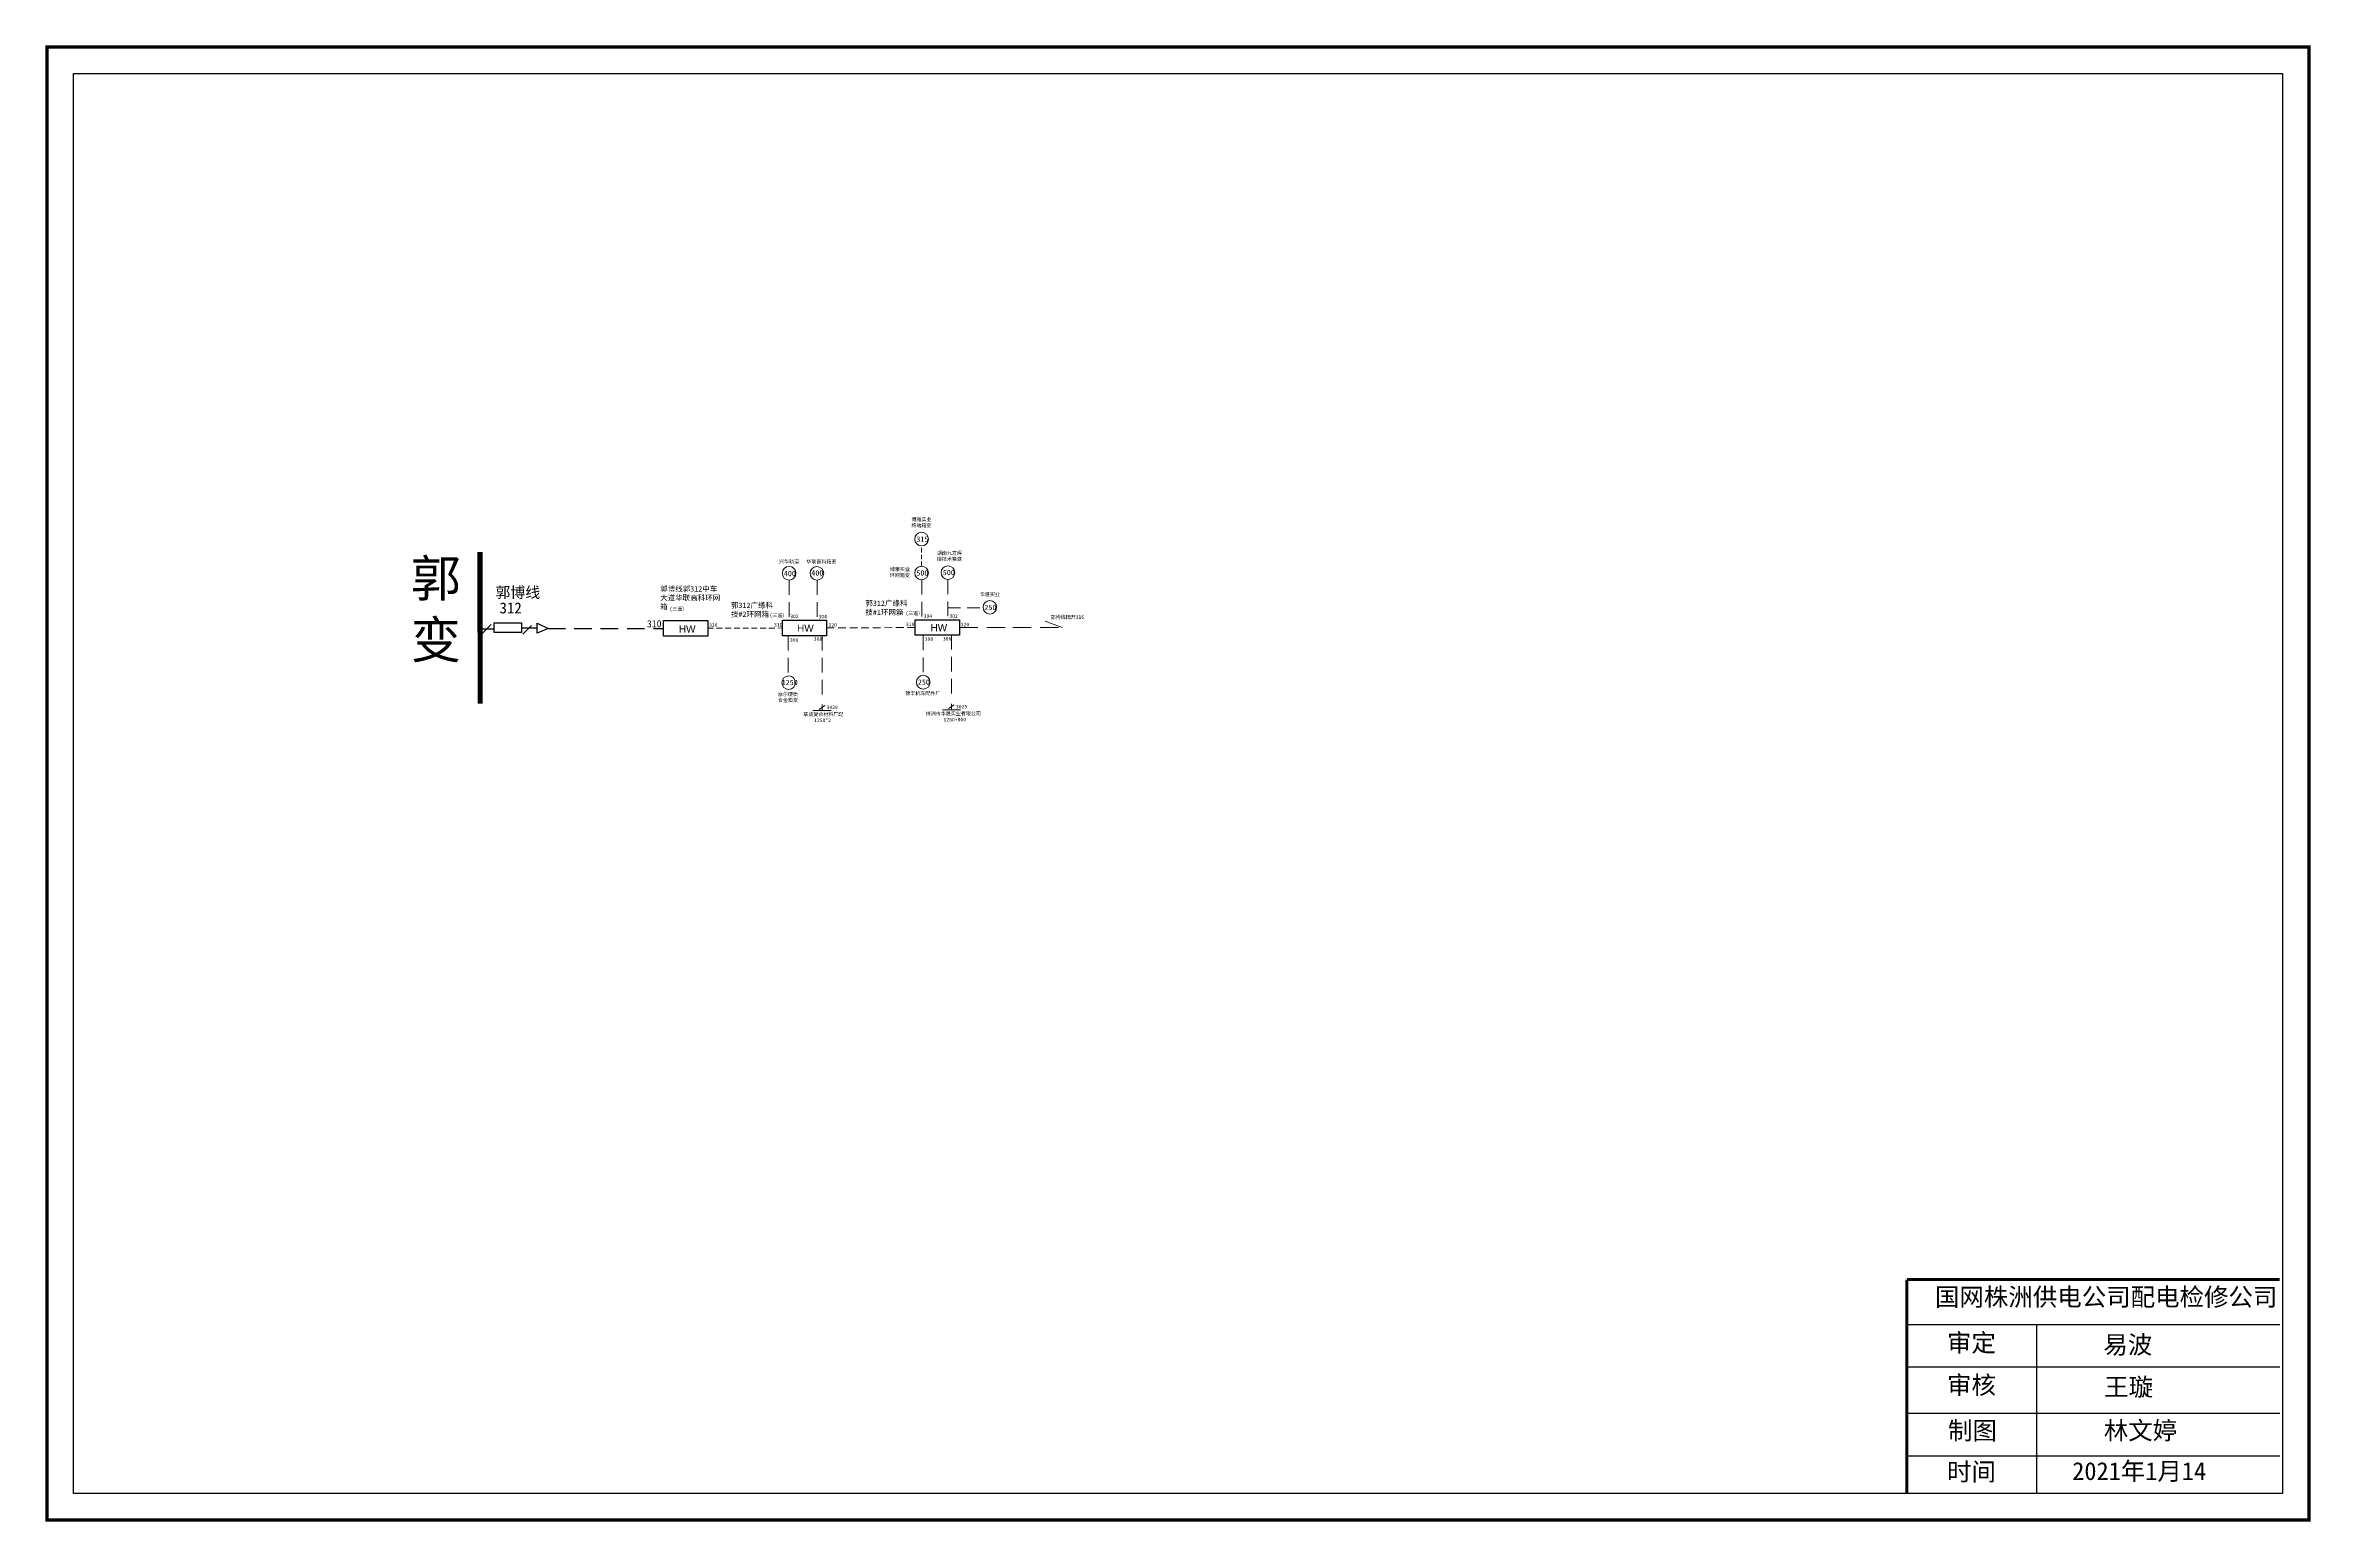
# Model space of a CAD drawing. Extents: x 196 to 829, y -97 to 316.
import ezdxf

# ---------------------------------------------------------------- set-up
doc = ezdxf.new("R2010")
doc.units = 0
doc.header["$LTSCALE"] = 0.774411
doc.linetypes.add('DASHED2', pattern=[9.525, 6.35, -3.175])
doc.layers.get('0').update_dxf_attribs({"linetype": 'CONTINUOUS'})
doc.styles.add('hztxt_txtstyle_0.00_0_0', font='', dxfattribs={"bigfont": 'hztxt.shx'})
doc.styles.add('SimSun_txtstyle_1.00_0_0', font='simsun.ttc', dxfattribs={"height": 1})
doc.styles.add('SimSun_txtstyle_1.50_0_0', font='simsun.ttc', dxfattribs={"height": 1.5})
doc.styles.add('SimSun_txtstyle_100.00_0_0100', font='simsun.ttc', dxfattribs={"height": 100})
doc.styles.add('SimSun_txtstyle_2.00_0_0', font='', dxfattribs={"height": 2})
doc.styles.add('SimSun_txtstyle_5.01_0_0', font='', dxfattribs={"height": 5.013118})
doc.styles.get("Standard").update_dxf_attribs({"font": '', "height": 2.5})
doc.styles.add('字体', font='', dxfattribs={"height": 2.5})
doc.styles.add('宋体_txtstyle_5.00_0_0', font='', dxfattribs={"height": 5})
doc.styles.add('宋体_txtstyle_5.01_0_0', font='', dxfattribs={"height": 5.013118})
doc.styles.get('hztxt_txtstyle_0.00_0_0').set_extended_font_data('hztxt')
doc.styles.get('SimSun_txtstyle_2.00_0_0').set_extended_font_data('SimSun')
doc.styles.get('SimSun_txtstyle_5.01_0_0').set_extended_font_data('SimSun')
doc.styles.get('Standard').set_extended_font_data('SimSun')
doc.styles.get('字体').set_extended_font_data('SimSun')
doc.styles.get('宋体_txtstyle_5.00_0_0').set_extended_font_data('宋体')
doc.styles.get('宋体_txtstyle_5.01_0_0').set_extended_font_data('宋体')

msp = doc.modelspace()

# ---------------------------------------------------------------- linework, layer by layer
at = {"color": 7, "linetype": 'DASHED2', "lineweight": 0, "ltscale": 0.261035}
msp.add_line((440.68, 170.09), (440.68, 175.55), dxfattribs=at)
at = {"color": 7, "linetype": 'DASHED2', "lineweight": 0, "ltscale": 0.833652}
for p, q in [((403.69, 166.22), (403.69, 155.03)), ((411.47, 166.22), (411.47, 155.03)), ((440.74, 166.3), (440.74, 155.11)), ((448.03, 166.38), (448.03, 155.19)), ((403.43, 150.66), (403.43, 139.47)), ((412.85, 150.66), (412.85, 133.66)), ((441.14, 150.73), (441.14, 139.55)), ((449.01, 150.87), (449.02, 133.87))]:
    msp.add_line(p, q, dxfattribs=at)
at = {"color": 7, "linetype": 'DASHED2', "lineweight": 0, "ltscale": 0.725098}
msp.add_line((448.03, 158.46), (457.28, 158.46), dxfattribs=at)
for p, q in [((321.12, 152.46), (317.35, 152.47)), ((320.38, 153.79), (317.96, 151.37)), ((333.24, 152.81), (329.04, 152.81)), ((331.66, 153.5), (329.24, 151.08))]:
    msp.add_line(p, q)
at = {"ltscale": 2}
for p, q in [((333.2, 154.13), (336.28, 152.67)), ((333.2, 151.35), (333.2, 154.13)), ((336.28, 152.67), (333.2, 151.35))]:
    msp.add_line(p, q, dxfattribs=at)
at = {"color": 7, "linetype": 'DASHED2'}
msp.add_line((336.22, 152.66), (368.56, 152.66), dxfattribs=at)
at = {"color": 7, "linetype": 'DASHED2', "lineweight": 0, "ltscale": 0.331243}
msp.add_line((380.92, 152.74), (401.78, 152.82), dxfattribs=at)
at = {"color": 7, "linetype": 'DASHED2', "lineweight": 0, "ltscale": 0.438252}
msp.add_line((414.13, 152.82), (438.84, 152.95), dxfattribs=at)
at = {"color": 7, "linetype": 'DASHED2', "lineweight": 0, "ltscale": 1.036092}
for p, q in [((451.27, 152.96), (466.2, 152.96)), ((466.2, 152.96), (479.97, 152.96)), ((479.97, 152.96), (472.83, 155.66))]:
    msp.add_line(p, q, dxfattribs=at)
at = {"color": 7, "linetype": 'Continuous', "lineweight": 0, "ltscale": 0.483158}
for p, q in [((410.33, 129.75), (415.38, 129.76)), ((446.49, 129.96), (451.54, 129.98))]:
    msp.add_line(p, q, dxfattribs=at)
at = {"color": 7, "linetype": 'Continuous', "lineweight": 0, "ltscale": 0.062617}
for p, q in [((412.08, 130.08), (413.6, 131.14)), ((412.85, 131.43), (412.85, 129.75)), ((448.24, 130.29), (449.76, 131.35)), ((449.02, 131.64), (449.02, 129.97))]:
    msp.add_line(p, q, dxfattribs=at)
at = {"linetype": 'Continuous'}
for p, q in [((716.11, -41.82), (820.32, -41.82)), ((752.28, -41.83), (752.28, -89.18)), ((716.11, -53.69), (820.32, -53.69)), ((716.11, -66.64), (820.32, -66.64)), ((716.11, -78.51), (820.32, -78.51))]:
    msp.add_line(p, q, dxfattribs=at)
at = {"linetype": 'Continuous', "const_width": 0.919}
msp.add_lwpolyline([(196.21, 315.2), (828.49, 315.2), (828.49, -96.48), (196.21, -96.48)], close=True, dxfattribs=at)
at = {"linetype": 'Continuous'}
msp.add_lwpolyline([(203.65, 307.76), (821.05, 307.76), (821.05, -89.04), (203.65, -89.04)], close=True, dxfattribs=at)
for points, const_width in [([(317.28, 174.07), (317.3, 131.66)], 1.47), ([(716.11, -29.28), (820.32, -29.28)], 0.836)]:
    msp.add_lwpolyline(points, dxfattribs=dict(at, const_width=const_width))
msp.add_lwpolyline([(321.25, 154.26), (328.89, 154.26), (328.89, 151.55), (321.25, 151.55)], close=True)
at = {"color": 0}
for points in [[(368.56, 154.91), (380.92, 154.91), (380.92, 150.58), (368.56, 150.58)], [(401.78, 154.99), (414.13, 154.99), (414.13, 150.66), (401.78, 150.66)], [(438.92, 155.12), (451.27, 155.12), (451.27, 150.79), (438.92, 150.79)]]:
    msp.add_lwpolyline(points, close=True, dxfattribs=at)
at = {"color": 0, "const_width": 0.836}
msp.add_lwpolyline([(716.04, -29.28), (716.04, -88.98)], dxfattribs=at)
at = {"color": 7, "linetype": 'Continuous', "lineweight": 0, "ltscale": 0.525342}
for centre in [(440.68, 177.67), (403.66, 168.12), (411.42, 168.1), (440.68, 168.2), (448.03, 168.29), (459.75, 158.6), (403.54, 137.54), (441.15, 137.66)]:
    msp.add_circle(centre, 1.9, dxfattribs=at)

# ---------------------------------------------------------------- texts
at = {"color": 7, "linetype": 'DASHED2', "lineweight": 0, "ltscale": 0.621655, "attachment_point": 1}
for s, insert, char_height, style in [('博雅实业^M^J终端箱变', (437.84, 183.66), 1, 'SimSun_txtstyle_100.00_0_0100'), ('315', (439.22, 178.41), 1.5, 'SimSun_txtstyle_1.50_0_0'), ('湖南九方焊^M^J接技术箱变', (444.96, 174.27), 1, 'SimSun_txtstyle_100.00_0_0100'), ('博雅实业^M^J环网箱变', (431.81, 169.74), 1, 'SimSun_txtstyle_1.00_0_0'), ('500', (439.22, 168.96), 1.5, 'SimSun_txtstyle_1.50_0_0'), ('500', (446.61, 169.09), 1.5, 'SimSun_txtstyle_1.50_0_0'), ('华盛实业', (456.99, 162.74), 1, 'SimSun_txtstyle_100.00_0_0100'), ('250', (458.23, 159.33), 1.5, 'SimSun_txtstyle_1.50_0_0'), ('锦丰机车配件厂', (436.15, 135.06), 1, 'SimSun_txtstyle_100.00_0_0100'), ('250', (439.64, 138.44), 1.5, 'SimSun_txtstyle_1.50_0_0')]:
    msp.add_mtext(s, dxfattribs=dict(at, insert=insert, char_height=char_height, style=style))
at = {"linetype": 'Continuous', "attachment_point": 1}
for s, insert, char_height, width, style in [('郭  变', (297.88, 171.86), 10.308, 14.3194, '字体'), ('{\\fSimSun|b0|i0|c134|p2;国网株洲供电公司配电检修公司}', (723.92, -31.62), 5.0131, 137.0552, 'SimSun_txtstyle_5.01_0_0'), ('审定', (727.3, -44.42), 5.013, 39.2051, '字体'), ('易波', (771.01, -44.96), 5.013, 39.2051, '宋体_txtstyle_5.01_0_0'), ('审核', (727.3, -56.23), 5.013, 39.2051, '字体'), ('王璇', (771.22, -56.78), 5.013, 55.2344, 'SimSun_txtstyle_5.01_0_0'), ('制图', (727.57, -68.97), 5.013, 39.2051, '字体'), ('林文婷', (771.12, -68.95), 5.013, 62.5804, '字体'), ('时间', (727.3, -80.46), 5.013, 39.2051, '字体')]:
    msp.add_mtext(s, dxfattribs=dict(at, insert=insert, char_height=char_height, width=width, style=style))
at = {"color": 7, "linetype": 'Continuous', "lineweight": 0, "ltscale": 0.236639, "char_height": 1, "attachment_point": 1, "style": 'SimSun_txtstyle_100.00_0_0100'}
for s, insert in [('兴华轨道', (400.85, 171.89)), ('华联高科箱变', (408.47, 171.85))]:
    msp.add_mtext(s, dxfattribs=dict(at, insert=insert))
at = {"linetype": 'Continuous', "insert": (321.58, 164.31), "char_height": 3.053, "width": 24.772, "attachment_point": 1}
msp.add_mtext('郭博线', dxfattribs=at)
at = {"color": 7, "insert": (367.61, 164.51), "char_height": 1.5, "width": 17.3061, "attachment_point": 1, "style": 'SimSun_txtstyle_1.50_0_0'}
msp.add_mtext('郭博线郭312中车大道华联高科环网箱', dxfattribs=at)
at = {"color": 7, "linetype": 'Continuous', "lineweight": 0, "ltscale": 0.828049, "char_height": 1.5, "attachment_point": 1, "style": 'SimSun_txtstyle_1.50_0_0'}
for s, insert in [('400', (402.17, 168.8)), ('400', (409.86, 168.94)), ('1250', (401.58, 138.35))]:
    msp.add_mtext(s, dxfattribs=dict(at, insert=insert))
at = {"insert": (322.7, 159.95), "char_height": 3.053, "width": 6.907, "attachment_point": 1}
msp.add_mtext('312', dxfattribs=at)
at = {"color": 4, "linetype": 'DASHED2', "lineweight": 0, "ltscale": 0.685109, "true_color": 0x00ffff, "char_height": 1, "attachment_point": 1, "style": 'SimSun_txtstyle_100.00_0_0100'}
for insert in [(370.2, 158.67), (398.21, 156.86), (436.15, 157.46)]:
    msp.add_mtext('(三遥）', dxfattribs=dict(at, insert=insert))
at = {"color": 7, "linetype": 'DASHED2', "lineweight": 0, "ltscale": 0.685109, "char_height": 1.5, "attachment_point": 1, "style": 'SimSun_txtstyle_1.50_0_0'}
for s, insert in [('郭312广缘科^M^J技#2环网箱', (387.39, 159.92)), ('郭312广缘科^M^J技#1环网箱', (424.97, 160.48))]:
    msp.add_mtext(s, dxfattribs=dict(at, insert=insert))
at = {"insert": (363.91, 155), "char_height": 2, "width": 6.907, "attachment_point": 1, "style": 'SimSun_txtstyle_2.00_0_0'}
msp.add_mtext('310', dxfattribs=at)
at = {"color": 0, "char_height": 2, "width": 8.399, "attachment_point": 1, "style": 'hztxt_txtstyle_0.00_0_0'}
for insert in [(372.84, 153.53), (405.87, 153.78), (443.17, 153.93)]:
    msp.add_mtext('{\\fArial|b0|i0|c0|p32;HW}', dxfattribs=dict(at, insert=insert))
at = {"color": 7, "linetype": 'Continuous', "lineweight": 0, "ltscale": 0.695056, "char_height": 1, "attachment_point": 1}
for s, insert, style in [('320', (381.28, 154.17), 'SimSun_txtstyle_1.00_0_0'), ('310', (399.44, 154.22), 'SimSun_txtstyle_1.00_0_0'), ('302', (403.96, 156.58), 'SimSun_txtstyle_100.00_0_0100'), ('304', (411.88, 156.51), 'SimSun_txtstyle_1.00_0_0'), ('320', (414.66, 154.15), 'SimSun_txtstyle_1.00_0_0'), ('310', (436.3, 154.35), 'SimSun_txtstyle_1.00_0_0'), ('304', (441.28, 156.65), 'SimSun_txtstyle_1.00_0_0'), ('302', (448.44, 156.65), 'SimSun_txtstyle_100.00_0_0100'), ('320', (451.65, 154.3), 'SimSun_txtstyle_1.00_0_0'), ('306', (403.89, 149.98), 'SimSun_txtstyle_1.00_0_0'), ('308', (410.56, 150.26), 'SimSun_txtstyle_1.00_0_0'), ('308', (441.56, 150.26), 'SimSun_txtstyle_1.00_0_0'), ('306', (446.65, 150.33), 'SimSun_txtstyle_1.00_0_0')]:
    msp.add_mtext(s, dxfattribs=dict(at, insert=insert, style=style))
at = {"color": 1, "linetype": 'DASHED2', "lineweight": 0, "ltscale": 0.49349, "true_color": 0xff0000, "insert": (476.75, 156.38), "char_height": 1, "attachment_point": 1, "style": 'SimSun_txtstyle_1.00_0_0'}
msp.add_mtext('郭博线田开316', dxfattribs=at)
at = {"color": 7, "linetype": 'Continuous', "lineweight": 0, "ltscale": 0.657332, "insert": (400.52, 134.82), "char_height": 1, "attachment_point": 1, "style": 'SimSun_txtstyle_100.00_0_0100'}
msp.add_mtext('摩尔硬质^M^J合金箱变', dxfattribs=at)
at = {"color": 7, "linetype": 'Continuous', "lineweight": 0, "ltscale": 0.548049, "char_height": 1, "attachment_point": 1}
for s, insert, style in [('联诚复合材料厂配', (407.63, 129.23), 'SimSun_txtstyle_1.00_0_0'), ('1250*2', (410.67, 127.53), 'SimSun_txtstyle_100.00_0_0100'), ('3029', (414.13, 131.15), 'SimSun_txtstyle_100.00_0_0100'), ('株洲市华晟实业有限公司', (441.86, 129.4), 'SimSun_txtstyle_1.00_0_0'), ('1250+800', (446.83, 127.74), 'SimSun_txtstyle_1.00_0_0'), ('3029', (450.3, 131.36), 'SimSun_txtstyle_100.00_0_0100')]:
    msp.add_mtext(s, dxfattribs=dict(at, insert=insert, style=style))
at = {"color": 7, "linetype": 'Continuous', "insert": (762.28, -80.3), "char_height": 5, "width": 46.6483, "attachment_point": 1, "style": '宋体_txtstyle_5.00_0_0'}
msp.add_mtext('2021年1月14', dxfattribs=at)

doc.saveas('drawing.dxf')
